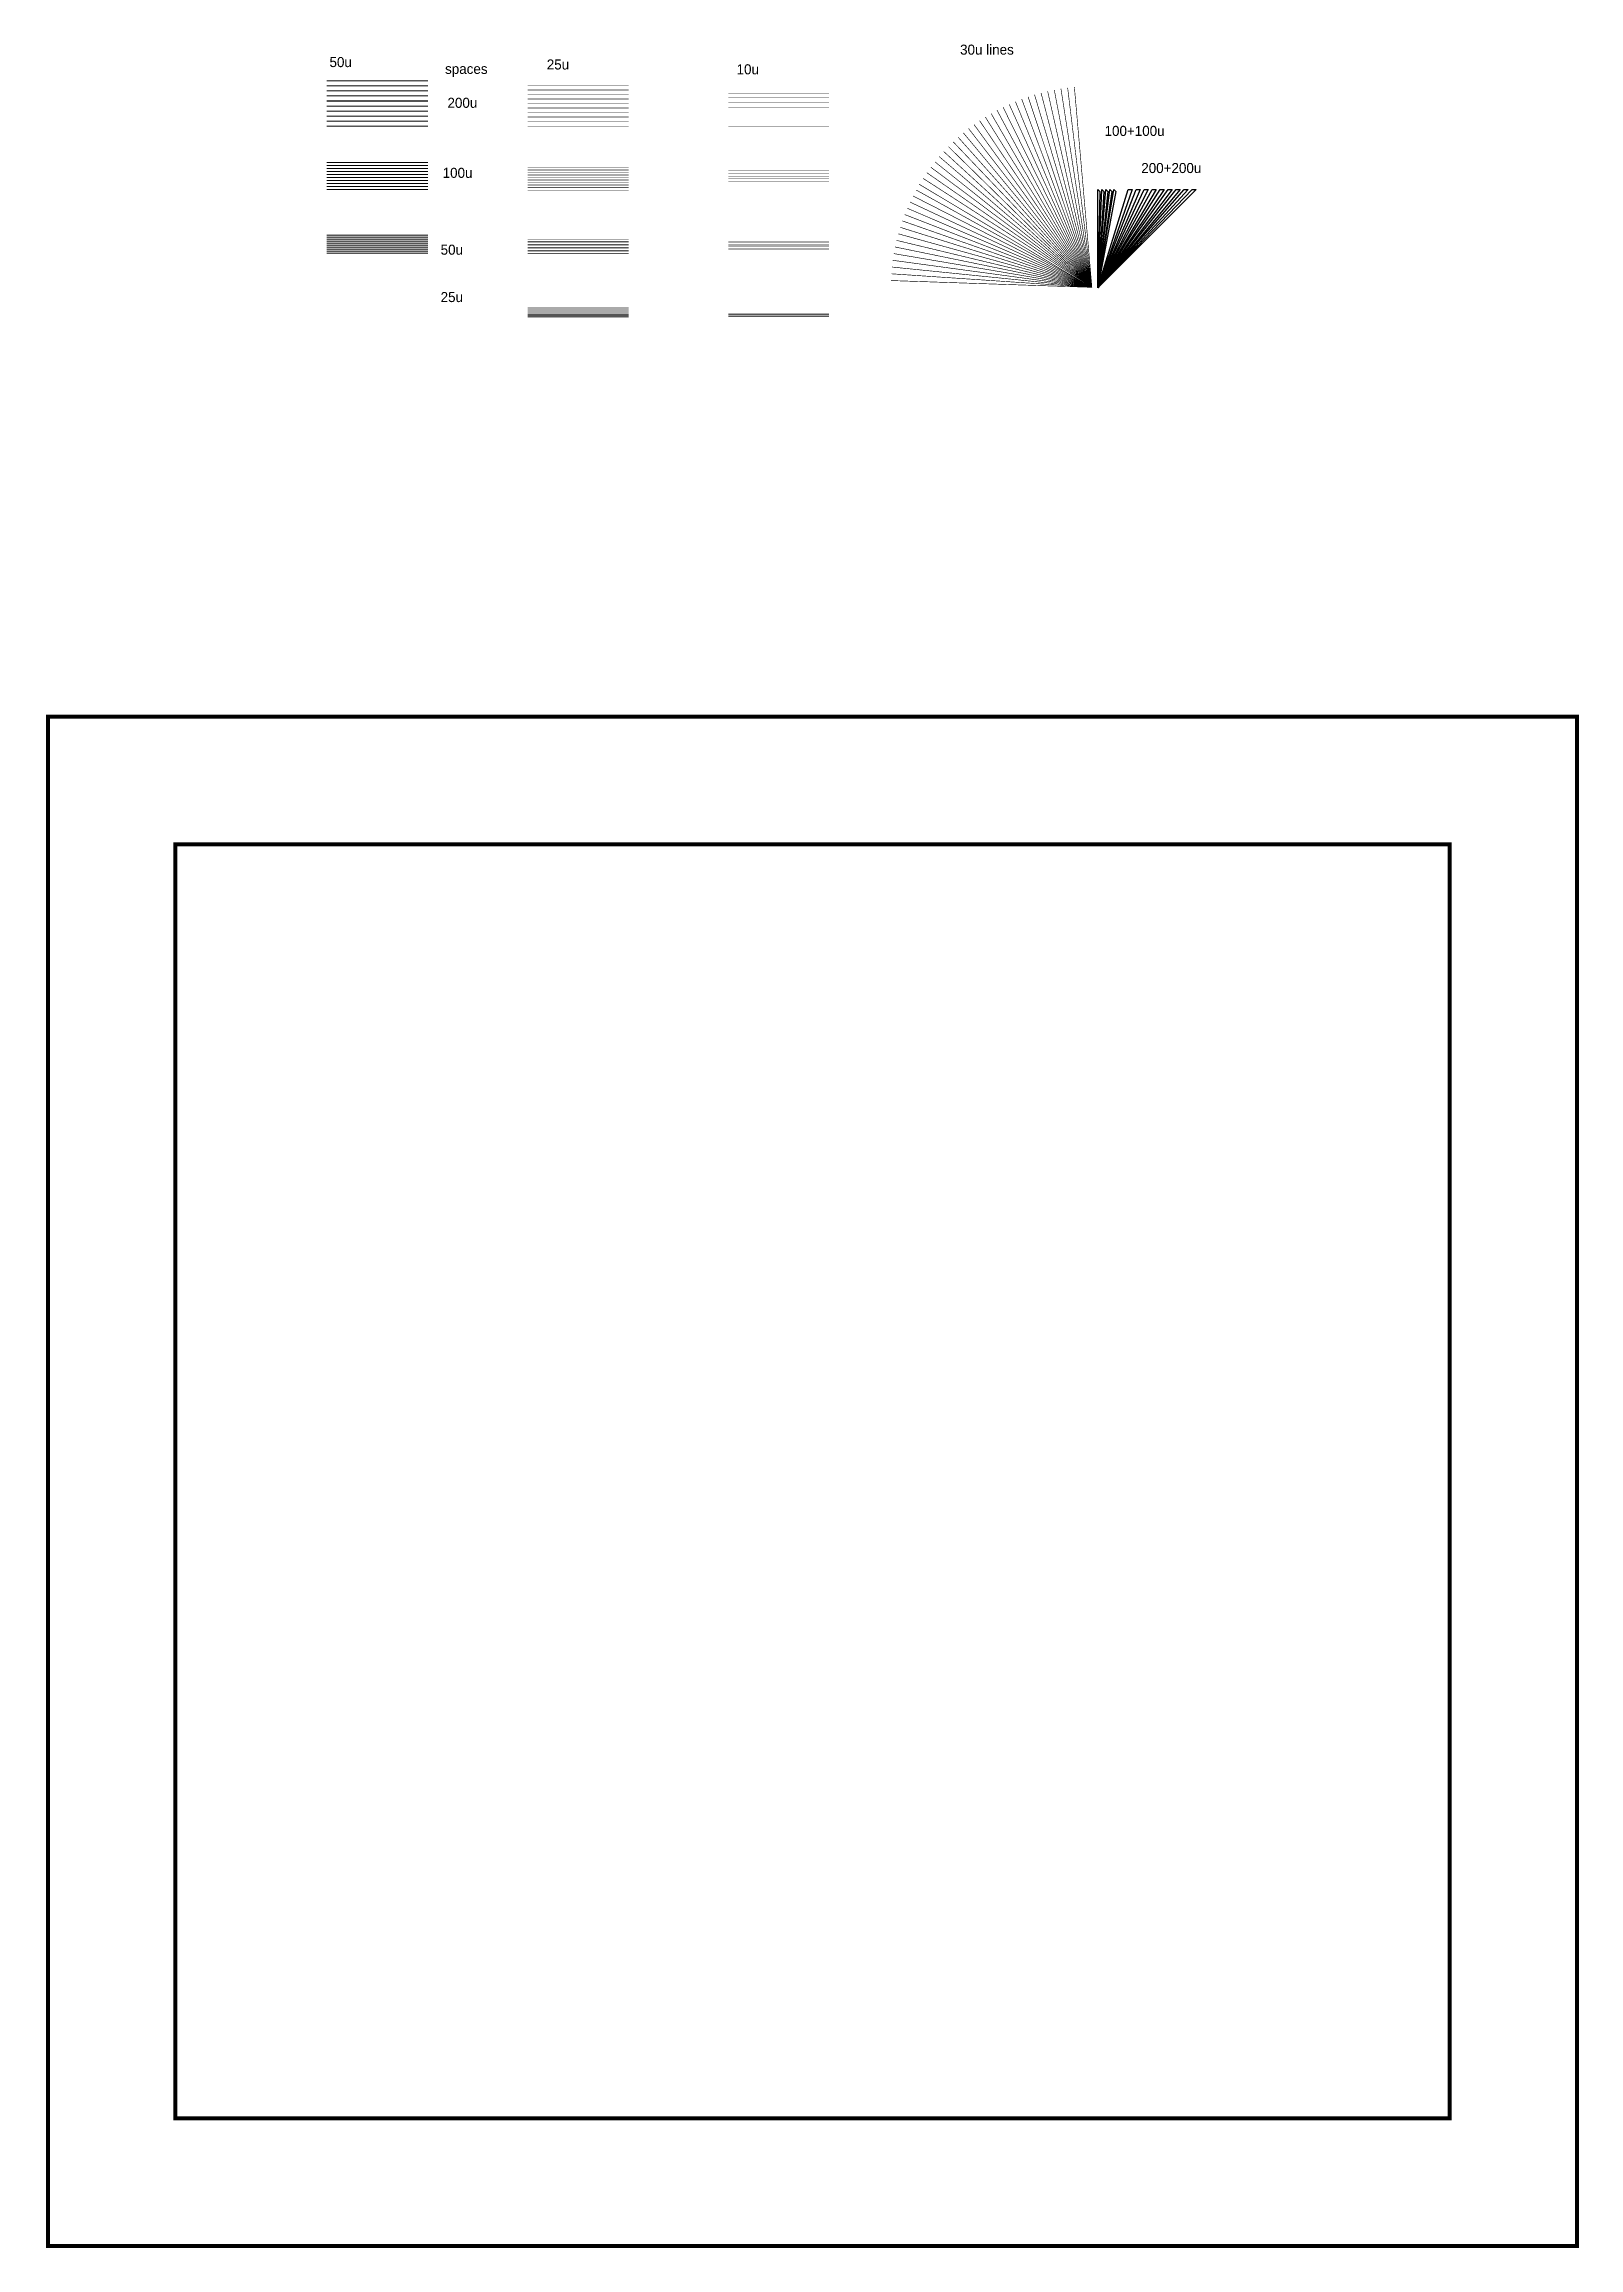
# Model space of a CAD drawing. Extents: x 210 to 215910, y 3135 to 279260.
# Drawn here: x 117384 to 193884, y 142735 to 252557 of the extents above; entities that cross this region are included whole.
import ezdxf
from ezdxf.enums import TextEntityAlignment as Align

# ---------------------------------------------------------------- set-up
doc = ezdxf.new("R2010")
doc.units = 0
doc.layers.add('MASK_CPG_', color=20, linetype='CONTINUOUS')

msp = doc.modelspace()

# ---------------------------------------------------------------- texts
at = {"layer": 'MASK_CPG_'}
for s, p in [('50u', (131610, 251910)), ('25u', (142440, 251790)), ('10u', (151900, 251550)), ('30u lines', (163040, 252530)), ('spaces', (137370, 251570)), ('200u', (137490, 249880)), ('100+100u', (170240, 248480)), ('100u', (137250, 246390)), ('200+200u', (172070, 246630)), ('50u', (137150, 242560)), ('25u', (137150, 240200))]:
    msp.add_text(s, height=500, dxfattribs=at).set_placement(p, align=Align.TOP_LEFT)

# ---------------------------------------------------------------- linework, layer by layer
at = {"layer": 'MASK_CPG_'}
for points, const_width in [([(136525, 250720), (131475, 250720)], 50), ([(136525, 250470), (131475, 250470)], 50), ([(146513, 250495), (141487, 250495)], 25), ([(156505, 250585), (151495, 250585)], 10), ([(168737, 250411), (169610, 240429)], 30), ([(136525, 250220), (131475, 250220)], 50), ([(136525, 249970), (131475, 249970)], 50), ([(136525, 249720), (131475, 249720)], 50), ([(136525, 249470), (131475, 249470)], 50), ([(146513, 250270), (141487, 250270)], 25), ([(146513, 250045), (141487, 250045)], 25), ([(146513, 249820), (141487, 249820)], 25), ([(146513, 249595), (141487, 249595)], 25), ([(146513, 249370), (141487, 249370)], 25), ([(156505, 250350), (151495, 250350)], 10), ([(156505, 250115), (151495, 250115)], 10), ([(156505, 249880), (151495, 249880)], 10), ([(156505, 249645), (151495, 249645)], 10), ([(156505, 249410), (151495, 249410)], 10), ([(165180, 249416), (169613, 240430)], 30), ([(165486, 249561), (169612, 240429)], 30), ([(165795, 249694), (169612, 240429)], 30), ([(166110, 249817), (169612, 240429)], 30), ([(166428, 249930), (169612, 240429)], 30), ([(166751, 250032), (169611, 240430)], 30), ([(167075, 250123), (169611, 240429)], 30), ([(167404, 250203), (169611, 240429)], 30), ([(167734, 250272), (169611, 240429)], 30), ([(168067, 250330), (169610, 240429)], 30), ([(168401, 250376), (169611, 240429)], 30), ([(136525, 249220), (131475, 249220)], 50), ([(136525, 248970), (131475, 248970)], 50), ([(136525, 248720), (131475, 248720)], 50), ([(136525, 248470), (131475, 248470)], 50), ([(146513, 249145), (141487, 249145)], 25), ([(146513, 248920), (141487, 248920)], 25), ([(146513, 248695), (141487, 248695)], 25), ([(146513, 248470), (141487, 248470)], 25), ([(156505, 249175), (151495, 249175)], 10), ([(156505, 248940), (151495, 248940)], 10), ([(156505, 248705), (151495, 248705)], 10), ([(156505, 248470), (151495, 248470)], 10), ([(163466, 248343), (169613, 240430)], 30), ([(163736, 248545), (169613, 240430)], 30), ([(164013, 248739), (169612, 240430)], 30), ([(164296, 248923), (169613, 240429)], 30), ([(164585, 249097), (169613, 240430)], 30), ([(164880, 249262), (169612, 240430)], 30), ([(162226, 247200), (169614, 240431)], 30), ([(162458, 247446), (169614, 240430)], 30), ([(162699, 247682), (169613, 240430)], 30), ([(162947, 247911), (169613, 240430)], 30), ([(163203, 248132), (169614, 240430)], 30), ([(136525, 246660), (131475, 246660)], 50), ([(136525, 246510), (131475, 246510)], 50), ([(136525, 246360), (131475, 246360)], 50), ([(136525, 246210), (131475, 246210)], 50), ([(136525, 246060), (131475, 246060)], 50), ([(146513, 246405), (141487, 246405)], 25), ([(146513, 246280), (141487, 246280)], 25), ([(146513, 246155), (141487, 246155)], 25), ([(146513, 246030), (141487, 246030)], 25), ([(156505, 246515), (151495, 246515)], 10), ([(156505, 246380), (151495, 246380)], 10), ([(156505, 246245), (151495, 246245)], 10), ([(156505, 246110), (151495, 246110)], 10), ([(161384, 246146), (169614, 240431)], 30), ([(161581, 246420), (169614, 240431)], 30), ([(161787, 246687), (169614, 240431)], 30), ([(162003, 246948), (169613, 240431)], 30), ([(136525, 245910), (131475, 245910)], 50), ([(136525, 245760), (131475, 245760)], 50), ([(136525, 245610), (131475, 245610)], 50), ([(136525, 245460), (131475, 245460)], 50), ([(136525, 245310), (131475, 245310)], 50), ([(146513, 245905), (141487, 245905)], 25), ([(146513, 245780), (141487, 245780)], 25), ([(146513, 245655), (141487, 245655)], 25), ([(146513, 245530), (141487, 245530)], 25), ([(146513, 245405), (141487, 245405)], 25), ([(146513, 245280), (141487, 245280)], 25), ([(156505, 245975), (151495, 245975)], 10), ([(156505, 245840), (151495, 245840)], 10), ([(156505, 245705), (151495, 245705)], 10), ([(156505, 245570), (151495, 245570)], 10), ([(156505, 245435), (151495, 245435)], 10), ([(156505, 245300), (151495, 245300)], 10), ([(160691, 244988), (169614, 240432)], 30), ([(160849, 245286), (169614, 240432)], 30), ([(160989, 245579), (169586, 240431)], 30), ([(161195, 245865), (169615, 240431)], 30), ([(160276, 244063), (169615, 240433)], 30), ([(160403, 244377), (169615, 240432)], 30), ([(160541, 244684), (169615, 240432)], 30), ([(136525, 243030), (131475, 243030)], 50), ([(136525, 242930), (131475, 242930)], 50), ([(136525, 242830), (131475, 242830)], 50), ([(136525, 242730), (131475, 242730)], 50), ([(146513, 242805), (141487, 242805)], 25), ([(146513, 242730), (141487, 242730)], 25), ([(156505, 242715), (151495, 242715)], 10), ([(159872, 242776), (169615, 240432)], 30), ([(159958, 243103), (169614, 240433)], 30), ([(160053, 243426), (169614, 240433)], 30), ([(160159, 243747), (169615, 240432)], 30), ([(136525, 242630), (131475, 242630)], 50), ([(136525, 242530), (131475, 242530)], 50), ([(136525, 242430), (131475, 242430)], 50), ([(136525, 242330), (131475, 242330)], 50), ([(136525, 242230), (131475, 242230)], 50), ([(136525, 242130), (131475, 242130)], 50), ([(146513, 242655), (141487, 242655)], 25), ([(146513, 242580), (141487, 242580)], 25), ([(146513, 242505), (141487, 242505)], 25), ([(146513, 242430), (141487, 242430)], 25), ([(146513, 242355), (141487, 242355)], 25), ([(146513, 242280), (141487, 242280)], 25), ([(146513, 242205), (141487, 242205)], 25), ([(146513, 242130), (141487, 242130)], 25), ([(156505, 242650), (151495, 242650)], 10), ([(156505, 242585), (151495, 242585)], 10), ([(156505, 242520), (151495, 242520)], 10), ([(156505, 242455), (151495, 242455)], 10), ([(156505, 242390), (151495, 242390)], 10), ([(156505, 242325), (151495, 242325)], 10), ([(156505, 242260), (151495, 242260)], 10), ([(156505, 242195), (151495, 242195)], 10), ([(156505, 242130), (151495, 242130)], 10), ([(159686, 241781), (169615, 240433)], 30), ([(159737, 242115), (169615, 240433)], 30), ([(159799, 242446), (169615, 240433)], 30), ([(159601, 240772), (169615, 240433)], 30), ([(159618, 241109), (169615, 240434)], 30), ([(159646, 241446), (169615, 240433)], 30), ([(146513, 239410), (141487, 239410)], 25), ([(146513, 239360), (141487, 239360)], 25), ([(146513, 239310), (141487, 239310)], 25), ([(146513, 239260), (141487, 239260)], 25), ([(146513, 239210), (141487, 239210)], 25), ([(146513, 239160), (141487, 239160)], 25), ([(146513, 239110), (141487, 239110)], 25), ([(146513, 239060), (141487, 239060)], 25), ([(146513, 239010), (141487, 239010)], 25), ([(146513, 238960), (141487, 238960)], 25), ([(156505, 239275), (151495, 239275)], 10), ([(156505, 239240), (151495, 239240)], 10), ([(156505, 239205), (151495, 239205)], 10), ([(156505, 239170), (151495, 239170)], 10), ([(156505, 239135), (151495, 239135)], 10), ([(156505, 239100), (151495, 239100)], 10), ([(156505, 239065), (151495, 239065)], 10), ([(156505, 239030), (151495, 239030)], 10), ([(156505, 238995), (151495, 238995)], 10), ([(156505, 238960), (151495, 238960)], 10), ([(117584, 219135), (117584, 142835), (193784, 142835), (193784, 219035), (117484, 219035)], 200), ([(123934, 212785), (123934, 149185), (187434, 149185), (187434, 212685), (123834, 212685)], 200)]:
    msp.add_lwpolyline(points, dxfattribs=dict(at, const_width=const_width))
for points in [[(169910, 240410), (171410, 245310), (171610, 245310)], [(169910, 240410), (170310, 245310), (170410, 245210)], [(169910, 240410), (170110, 245310), (170210, 245210)], [(169910, 240410), (169910, 245310), (170010, 245210)], [(169910, 240410), (171810, 245309), (172010, 245309)], [(169910, 240410), (170510, 245309), (170610, 245209)], [(169910, 240410), (172210, 245308), (172410, 245308)], [(169910, 240410), (170710, 245308), (170810, 245208)], [(169910, 240410), (172610, 245307), (172810, 245307)], [(169910, 240410), (173010, 245306), (173210, 245306)], [(169910, 240410), (173410, 245305), (173610, 245305)], [(169910, 240410), (173810, 245304), (174010, 245304)], [(169910, 240410), (174210, 245303), (174410, 245303)], [(169910, 240410), (174610, 245302), (174810, 245302)]]:
    msp.add_lwpolyline(points, close=True, dxfattribs=at)

msp.set_redraw_order([(e.dxf.handle, doc.entitydb.next_handle()) for e in msp.query("TEXT MTEXT ATTDEF DIMENSION ARC_DIMENSION")])  # texts and dimensions are drawn at this point

doc.saveas('drawing.dxf')
